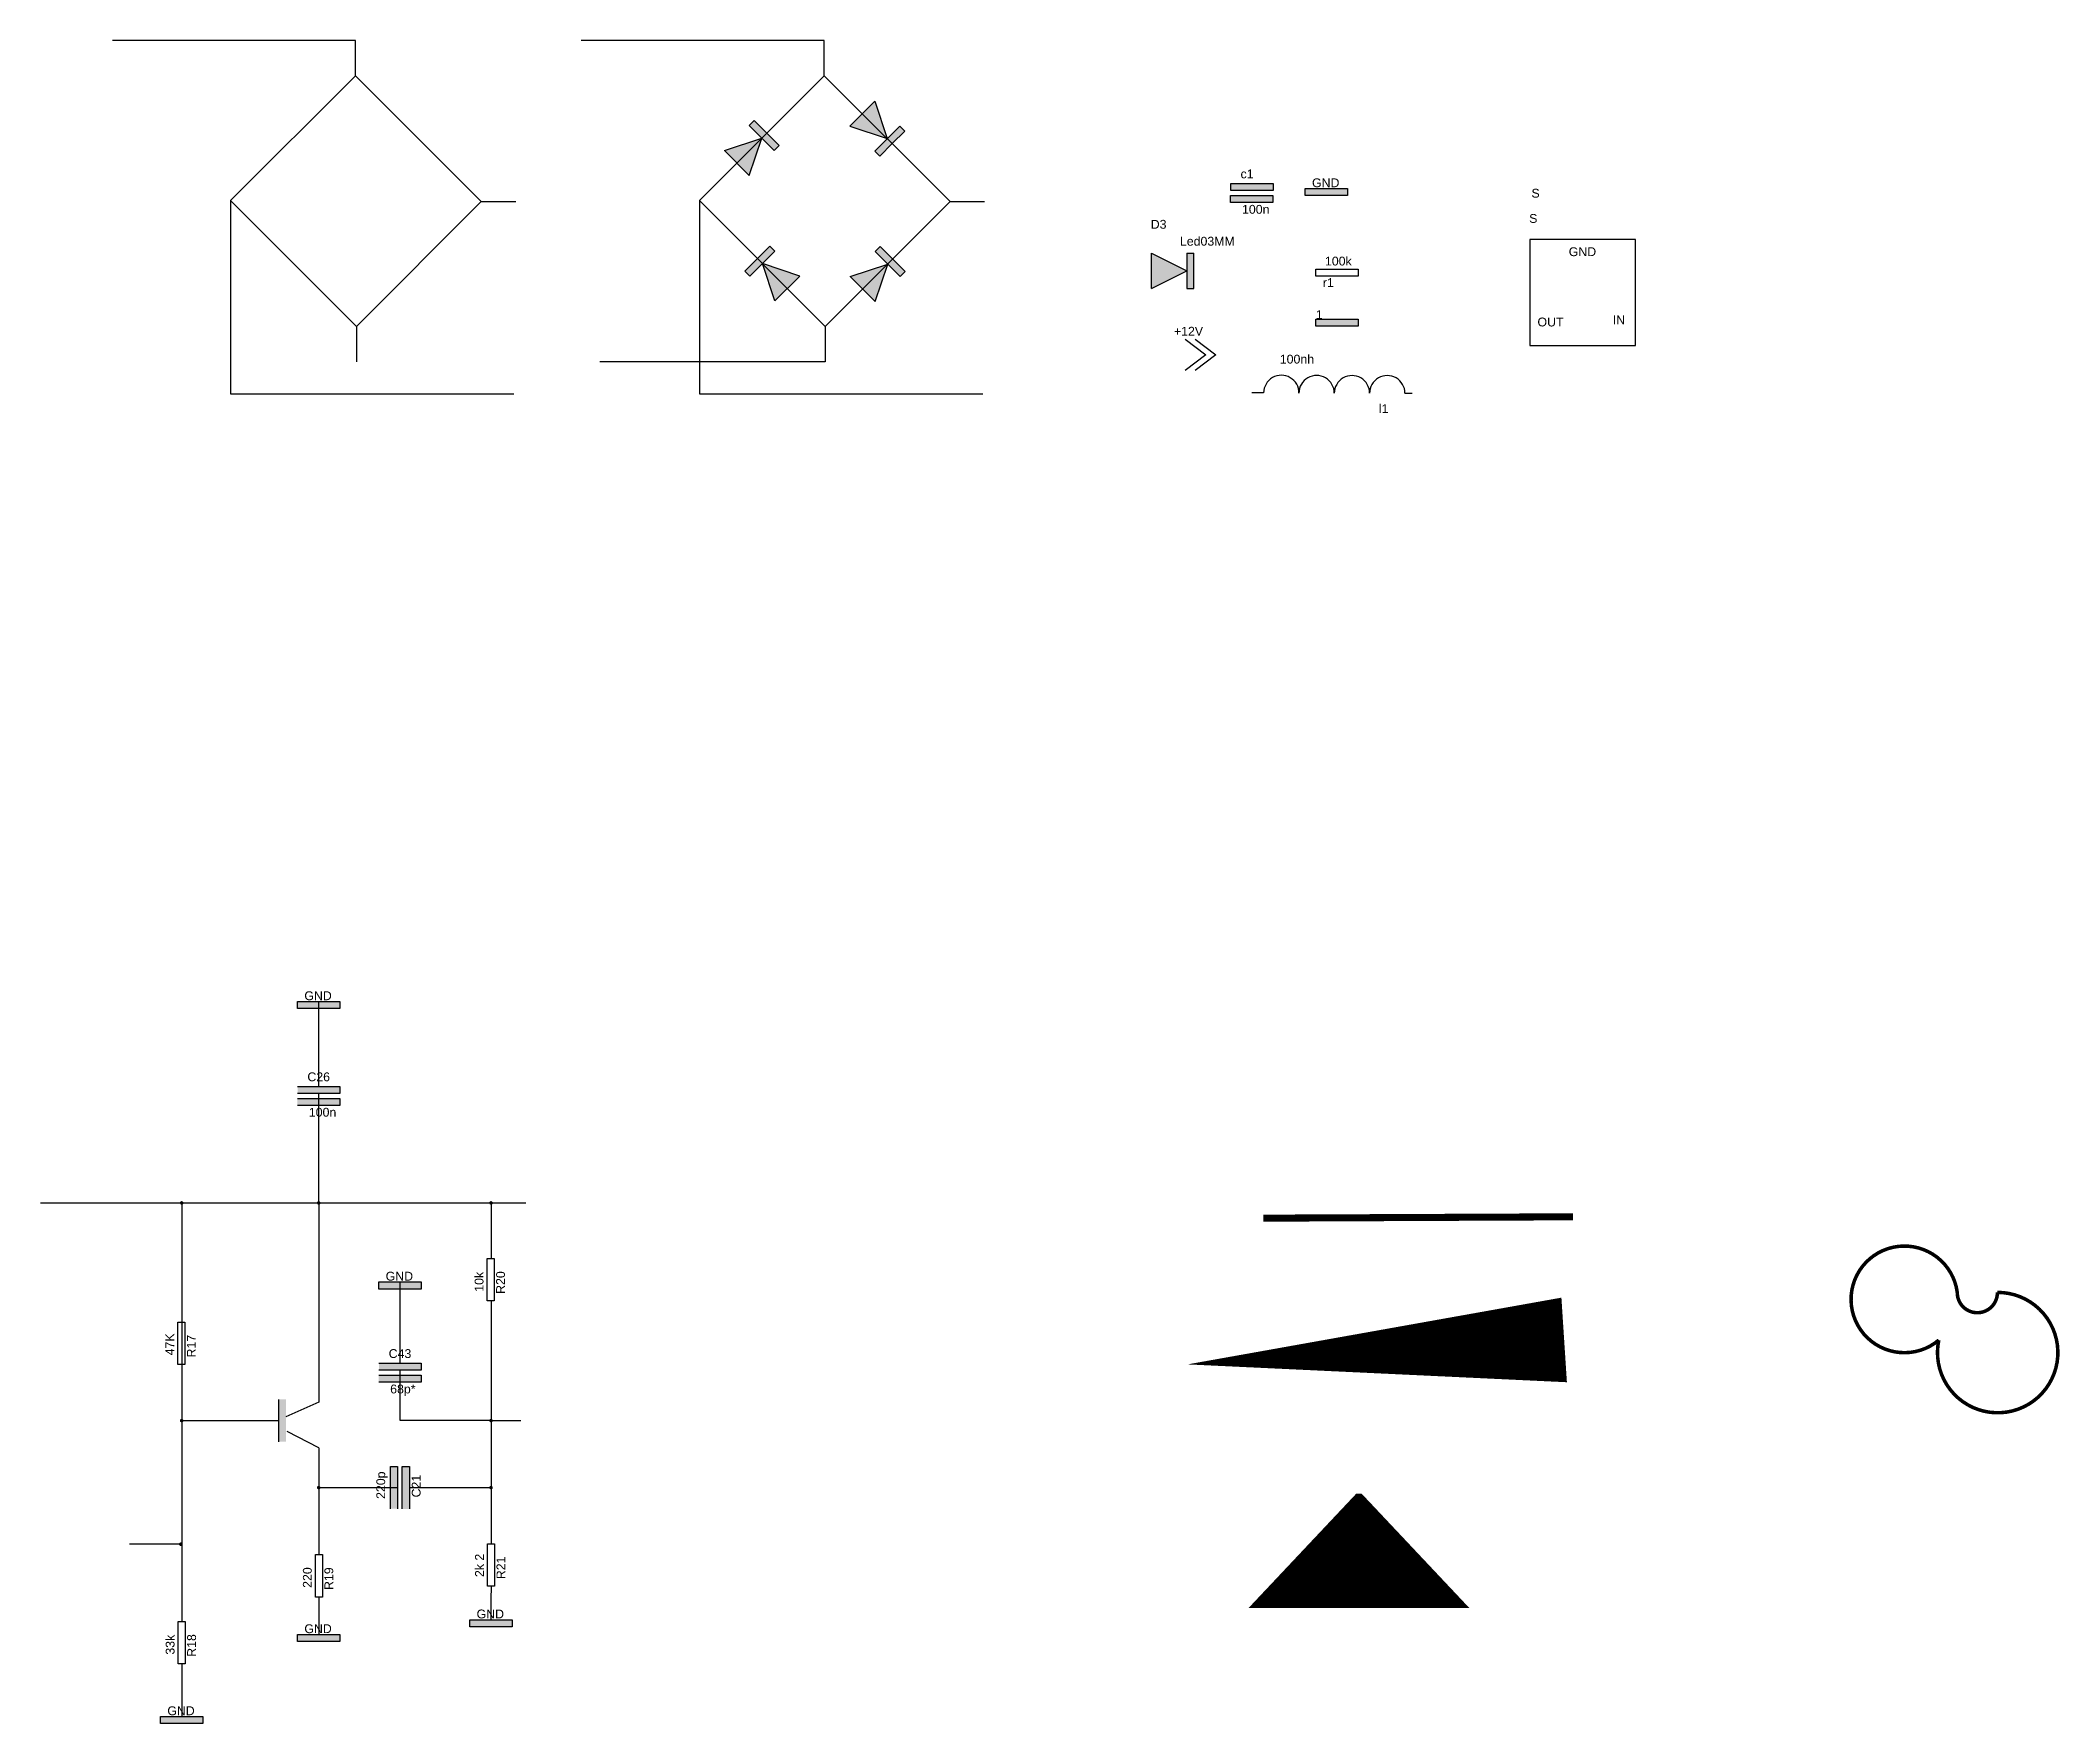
# Model space of a CAD drawing. Header units: millimetres. Extents: x 50 to 1662, y 0 to 490.
# Drawn here: x 647 to 1218, y 0 to 476 of the extents above; entities that cross this region are included whole.
import ezdxf

# ---------------------------------------------------------------- set-up
doc = ezdxf.new("R2010")
doc.units = ezdxf.units.MM
doc.styles.get("Standard").update_dxf_attribs({"font": 'arial.ttf'})

# ---------------------------------------------------------------- blocks, each defined once
blk = doc.blocks.new('Dioda')
h = blk.add_hatch(color=256)
h.dxf.hatch_style = 1
h.set_gradient(color2=(0, 0, 0))
h.paths.add_polyline_path([(0, 0), (-10, 5), (-10, -5)])
h.paths.add_polyline_path([(2, 5), (0, 5), (0, -5), (2, -5), (2, 0)])
for p, q in [((-10, -5), (-10, 5)), ((-10, 5), (0, 0)), ((-10, -5), (0, 0)), ((0, 5), (0, -5)), ((0, 5), (2, 5)), ((2, 0), (2, 5)), ((2, -5), (2, 0)), ((0, -5), (2, -5))]:
    blk.add_line(p, q)
blk = doc.blocks.new('GND')
h = blk.add_hatch(color=256)
h.dxf.hatch_style = 1
h.set_gradient(color2=(0, 0, 0))
h.paths.add_polyline_path([(6, -2), (6, 0), (-6, 0), (-6, -2)])
for p, q in [((-6, 0), (6, 0)), ((-6, -2), (-6, 0)), ((6, 0), (6, -2)), ((6, -2), (-6, -2))]:
    blk.add_line(p, q)
blk.add_attdef('GND', (-4.07, 0.38), '', height=2.5)
blk = doc.blocks.new('Rezistor')
for p, q in [((-6, 0), (6, 0)), ((-6, -2), (-6, 0)), ((6, 0), (6, -2)), ((6, -2), (-6, -2))]:
    blk.add_line(p, q)
for tag, p in [('REZISTOR', (-3.4, 1.02)), ('PUTERE_REZISTOR', (-4, -5.06))]:
    blk.add_attdef(tag, p, '', height=2.5)
blk = doc.blocks.new('Condensator')
h = blk.add_hatch(color=256)
h.dxf.hatch_style = 1
h.set_gradient(color2=(0, 0, 0))
h.paths.add_polyline_path([(6, 0), (6, 2), (-6, 2), (-6, 0)])
h.paths.add_polyline_path([(-6.03, -1.37), (-6.03, -3.37), (5.97, -3.37), (5.97, -1.37)])
for p, q in [((-6, 2), (6, 2)), ((6, 0), (-6, 0)), ((6, 2), (6, 0)), ((-6.03, -1.37), (5.97, -1.37)), ((5.97, -3.37), (-6.03, -3.37)), ((5.97, -1.37), (5.97, -3.37))]:
    blk.add_line(p, q)
for tag, p in [('CONDENSATOR', (-3.21, 3.48)), ('VALOARE_COND', (-2.79, -6.55))]:
    blk.add_attdef(tag, p, '', height=2.5)
blk = doc.blocks.new('Dioda v2')
h = blk.add_hatch(color=256)
h.dxf.hatch_style = 1
h.set_gradient(color2=(0, 0, 0))
h.paths.add_polyline_path([(0, 0), (-10, 5), (-10, -5)])
h.paths.add_polyline_path([(2, 0), (2, 5), (0, 5), (0, -5), (2, -5)])
for p, q in [((-10, -5), (-10, 5)), ((-10, 5), (0, 0)), ((-10, -5), (0, 0)), ((0, 5), (0, -5)), ((0, 5), (2, 5)), ((2, 0), (2, 5)), ((2, -5), (2, 0)), ((0, -5), (2, -5))]:
    blk.add_line(p, q)
for tag, p in [('DIODA', (-10.23, 11.92)), ('NR', (-1.97, 7.13))]:
    blk.add_attdef(tag, p, '', height=2.5)
blk = doc.blocks.new('Rezistor plin')
at = {"true_color": 0x000000}
h = blk.add_hatch(color=18, dxfattribs=at)
h.dxf.hatch_style = 1
h.paths.add_polyline_path([(6, 0), (-6, 0), (-6, -2), (6, -2)])
blk.add_line((-6, 0), (6, 0))
blk.add_attdef('REZISTPLIN', (-6, 0), '', height=2.5)
blk = doc.blocks.new('Sursa')
for p, q in [((-5.86, 4.43), (0, 0)), ((0, 0), (-5.86, -4.43)), ((-3, 4.43), (2.86, 0)), ((2.86, 0), (-3, -4.43))]:
    blk.add_line(p, q)
blk.add_attdef('SURSA', (-9.01, 5.43), '', height=2.5)
blk = doc.blocks.new('bobina')
for p, q in [((-20, 0.08), (-23.36, 0.08)), ((20, -0.01), (22.01, -0.01))]:
    blk.add_line(p, q)
for centre, start, end in [((-15, 0.08), 359.4221, 180), ((-5, 0.03), 359.6719, 180), ((5, 0), 359.6719, 180), ((15, -0.01), 0, 180.2498)]:
    blk.add_arc(centre, 5, start, end)
for tag, p in [('100NH', (-15.43, 8.39)), ('L2', (12.61, -5.63))]:
    blk.add_attdef(tag, p, '', height=2.5)
blk = doc.blocks.new('GND IN OUT')
for p, q in [((30, 22.5), (0, 22.5)), ((0, 22.5), (0, -7.5)), ((30, -7.5), (30, 22.5)), ((0, -7.5), (30, -7.5))]:
    blk.add_line(p, q)
for tag, p in [('SERIE', (0.5, 34.38)), ('SERIE', (-0.15, 27.25)), ('GND', (11.05, 17.82)), ('OUT', (2.21, -2.08)), ('IN', (23.52, -1.48))]:
    blk.add_attdef(tag, p, '', height=2.5)

msp = doc.modelspace()

# ---------------------------------------------------------------- linework, layer by layer
for p, q in [((735.83, 476.25), (667.04, 476.25)), ((735.83, 466.25), (735.83, 476.25)), ((868.56, 476.25), (799.76, 476.25)), ((868.56, 466.25), (868.56, 476.25)), ((983.61, 433.71), (983.61, 435.71)), ((700.48, 430.89), (700.48, 376.17)), ((771.48, 430.6), (781.21, 430.6)), ((833.2, 430.89), (833.2, 376.17)), ((904.2, 430.6), (913.93, 430.6)), ((983.58, 430.33), (983.58, 432.33)), ((736.13, 395.25), (736.13, 385.25)), ((868.85, 395.25), (868.85, 385.25)), ((1007.7, 395.33), (1007.7, 397.33)), ((1019.7, 395.33), (1007.7, 395.33)), ((1019.7, 397.33), (1019.7, 395.33)), ((868.85, 385.25), (805.05, 385.25)), ((700.48, 376.17), (780.69, 376.17)), ((833.2, 376.17), (913.41, 376.17)), ((1002.94, 376.4), (1002.94, 376.4)), ((725.45, 180.06), (725.45, 204.11)), ((725.45, 147.09), (725.45, 178.06)), ((646.66, 147.09), (686.66, 147.09)), ((686.66, 147.09), (686.66, 113.37)), ((686.66, 147.09), (725.45, 147.09)), ((725.45, 147.09), (725.45, 97.69)), ((725.45, 147.09), (774.24, 147.09)), ((774.24, 147.09), (774.24, 131.34)), ((774.24, 147.09), (784.09, 147.09)), ((748.47, 101.7), (748.47, 124.71)), ((774.24, 119.34), (774.24, 66.49)), ((686.66, 113.37), (686.66, 85.45)), ((725.45, 97.69), (725.45, 90.7)), ((748.47, 85.45), (748.47, 99.7)), ((725.45, 90.7), (716.12, 86.49)), ((686.66, 85.45), (705.34, 85.45)), ((686.66, 85.45), (686.66, 50.46)), ((705.34, 85.45), (714.19, 85.45)), ((725.45, 77.7), (716.48, 82.39)), ((774.24, 85.45), (748.47, 85.45)), ((774.24, 85.45), (782.69, 85.45)), ((725.45, 77.7), (725.45, 66.49)), ((725.45, 66.49), (747.74, 66.49)), ((725.45, 66.49), (725.45, 47.64)), ((751.11, 66.49), (774.24, 66.49)), ((774.24, 66.49), (774.24, 50.62)), ((686.66, 50.46), (671.91, 50.46)), ((686.66, 50.46), (686.66, 28.54)), ((725.45, 35.5), (725.45, 24.9)), ((774.24, 38.56), (774.21, 34.72)), ((774.21, 34.72), (774.21, 29.07)), ((686.66, 16.58), (686.66, 1.66))]:
    msp.add_line(p, q)
for points in [[(700.48, 430.89), (735.83, 466.25), (771.48, 430.6), (736.13, 395.25)], [(833.2, 430.89), (868.56, 466.25), (904.2, 430.6), (868.85, 395.25)]]:
    msp.add_lwpolyline(points, close=True)
at = {"const_width": 0.5}
for points in [[(686.41, 147.09, 1), (686.91, 147.09, 1)], [(725.2, 147.09, 1), (725.7, 147.09, 1)], [(773.99, 147.09, 1), (774.49, 147.09, 1)], [(686.41, 85.45, 1), (686.91, 85.45, 1)], [(773.99, 85.45, 1), (774.49, 85.45, 1)], [(725.2, 66.49, 1), (725.7, 66.49, 1)], [(773.99, 66.49, 1), (774.49, 66.49, 1)], [(686.16, 50.46, 1), (686.66, 50.46, 1)]]:
    msp.add_lwpolyline(points, format="xyb", close=True, dxfattribs=at)
at = {"const_width": 2}
msp.add_lwpolyline([(992.89, 142.77), (1080.47, 143.16)], dxfattribs=at)
at = {"const_width": 1}
for points in [[(1189.29, 121.75, 0.810168), (1189.29, 121.75, 3.913129), (1184.06, 108.24, -0.505379)], [(1200.65, 121.75, -2.832778), (1184.06, 108.24, 5.2123)], [(1200.65, 121.75, -1.011997), (1189.29, 121.75, -0.923787)]]:
    msp.add_lwpolyline(points, format="xyb", dxfattribs=at)
for points in [[(971.38, 101.37, 0, 24, 0), (1078.01, 108.29, 24, 24, 0)], [(1019.92, 64.76, 1.54, 62.43, 0), (1019.92, 32.43, 62.43, 62.43, 0)]]:
    msp.add_lwpolyline(points, format="xyseb")

# ---------------------------------------------------------------- block references
for name, p, rotation in [('Dioda', (886.38, 448.43), 314.9999999999999), ('Dioda', (850.88, 448.57), 44.99999999999995), ('Dioda', (851.03, 413.07), 135), ('Dioda', (886.53, 412.93), 44.99999999999995), ('Rezistor plin', (714.19, 85.45), 90)]:
    msp.add_blockref(name, p, dxfattribs=dict(rotation=rotation))
for name, p, values in [('Condensator', (989.61, 433.71), {'CONDENSATOR': 'c1', 'VALOARE_COND': '100n'}), ('GND', (1010.7, 434.29), {'GND': 'GND'}), ('Dioda v2', (971.21, 411), {'NR': 'Led03MM', 'DIODA': 'D3'}), ('Rezistor', (1013.7, 411.49), {'PUTERE_REZISTOR': 'r1', 'REZISTOR': '100k'}), ('Sursa', (976.55, 387.21), {'SURSA': '+12V'}), ('Rezistor plin', (1013.7, 397.33), {'REZISTPLIN': '1'}), ('bobina', (1012.94, 376.35), {'100NH': '100nh', 'L2': 'l1'}), ('GND', (725.45, 204.11), {'GND': 'GND'}), ('Condensator', (725.45, 178.06), {'CONDENSATOR': 'C26', 'VALOARE_COND': '100n'}), ('GND', (748.47, 124.71), {'GND': 'GND'}), ('Condensator', (748.47, 99.7), {'CONDENSATOR': 'C43', 'VALOARE_COND': '68p*'}), ('GND', (774.21, 29.07), {'GND': 'GND'}), ('GND', (725.45, 24.9), {'GND': 'GND'}), ('GND', (686.66, 1.66), {'GND': 'GND'})]:
    msp.add_blockref(name, p).add_auto_attribs(values)
ref = msp.add_blockref('GND IN OUT', (1068.25, 397.34))
ref.add_attrib('SERIE', 'S', (1068.1, 424.58), dxfattribs={"height": 2.5})
ref.add_attrib('SERIE', 'S', (1068.75, 431.72), dxfattribs={"height": 2.5})
ref.add_attrib('GND', 'GND', (1079.31, 415.16), dxfattribs={"height": 2.5})
ref.add_attrib('OUT', 'OUT', (1070.46, 395.26), dxfattribs={"height": 2.5})
ref.add_attrib('IN', 'IN', (1091.77, 395.86), dxfattribs={"height": 2.5})
at = {"rotation": 90}
for name, p, values in [('Rezistor', (773.11, 125.34), {'PUTERE_REZISTOR': 'R20', 'REZISTOR': '10k'}), ('Rezistor', (685.59, 107.33), {'PUTERE_REZISTOR': 'R17 ', 'REZISTOR': '47K'}), ('Condensator', (747.74, 66.49), {'CONDENSATOR': '220p', 'VALOARE_COND': 'C21'}), ('Rezistor', (724.5, 41.5), {'PUTERE_REZISTOR': 'R19', 'REZISTOR': '220'}), ('Rezistor', (773.22, 44.56), {'PUTERE_REZISTOR': 'R21', 'REZISTOR': '2k 2'}), ('Rezistor', (685.65, 22.58), {'PUTERE_REZISTOR': 'R18', 'REZISTOR': '33k'})]:
    msp.add_blockref(name, p, dxfattribs=at).add_auto_attribs(values)

doc.saveas('drawing.dxf')
